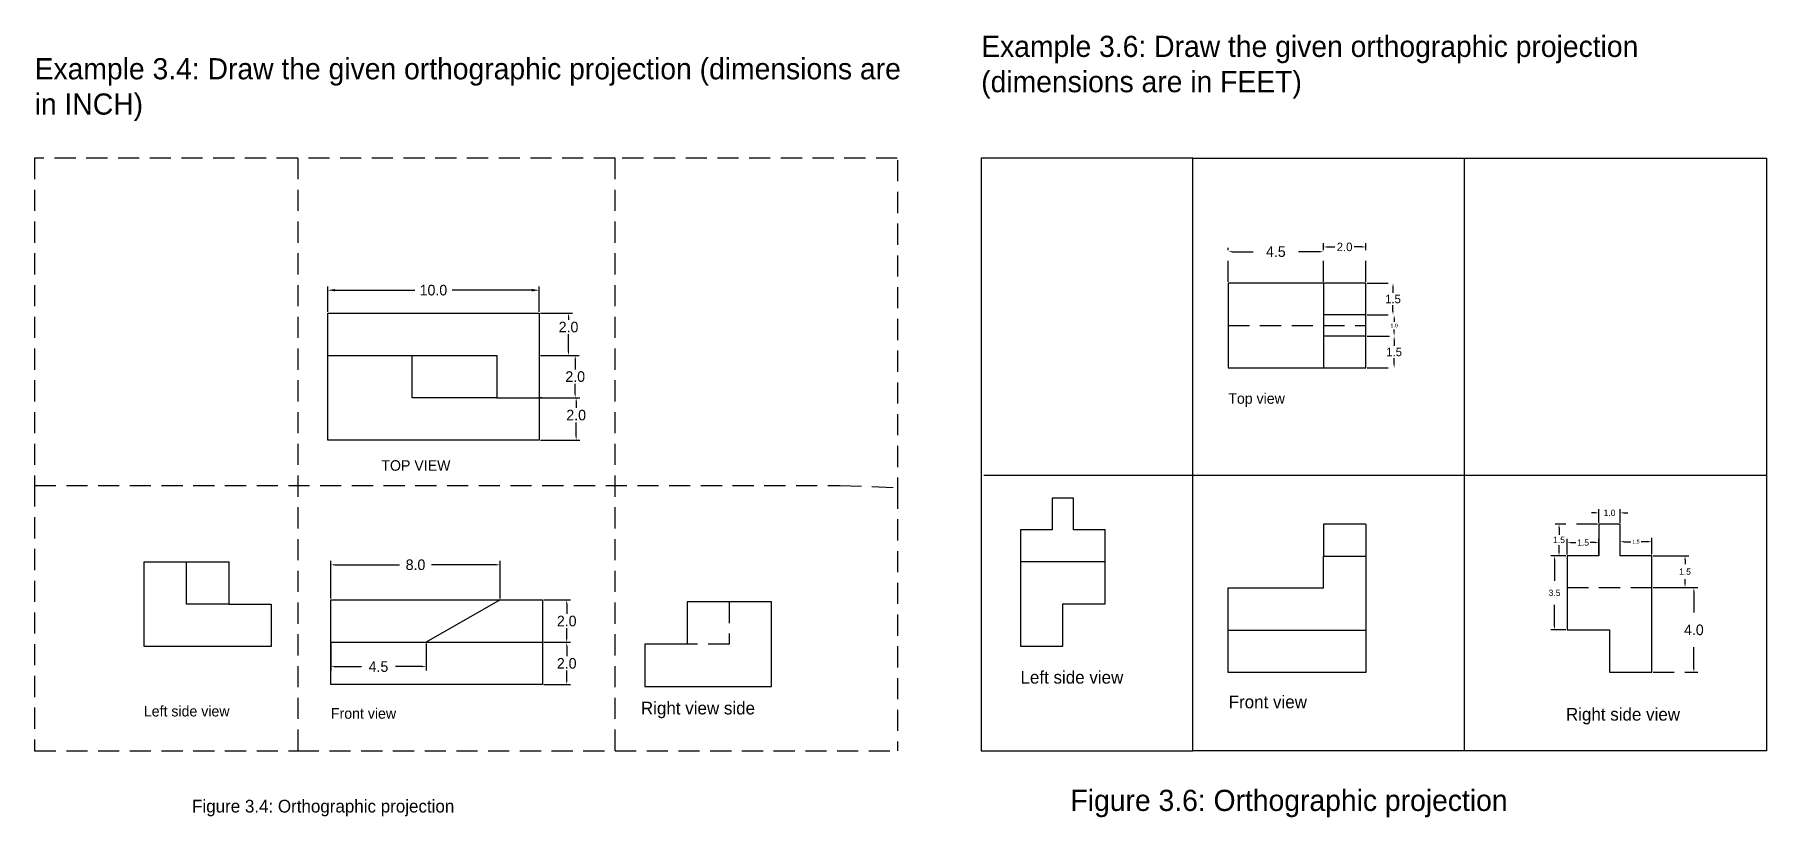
# Model space of a CAD drawing. Header units: feet. Extents: x -41 to 151, y -82 to 69.
# Drawn here: x -11.9 to 70, y -14.1 to 22.8 of the extents above; entities that cross this region are included whole.
import ezdxf

# ---------------------------------------------------------------- set-up
doc = ezdxf.new("R2010")
doc.units = ezdxf.units.FT
doc.header["$MEASUREMENT"] = 0
doc.linetypes.add('DASHEDX2', pattern=[1.5, 1, -0.5])
doc.dimstyles.get("Standard").update_dxf_attribs({"dimtxt": 0.18, "dimasz": 0.18, "dimexe": 0.18, "dimexo": 0.0625, "dimgap": 0.09, "dimtad": 0, "dimtih": 1, "dimtoh": 1, "dimdec": 4, "dimzin": 0, "dimdsep": 46, "dimtxsty": 'Standard', "dimcen": 0.09, "dimadec": 0, "dimazin": 0, "dimtfac": 1, "dimtdec": 4, "dimtofl": 0, "dimtmove": 0, "dimatfit": 3, "dimfxl": 1, "dimtolj": 1, "dimtzin": 0, "dimarcsym": 0})

msp = doc.modelspace()

# ---------------------------------------------------------------- texts
at = {"attachment_point": 1}
for s, insert, char_height, width in [('{\\C3;Example 3.6: Draw the given orthographic projection (dimensions are in FEET) }', (32.84727, 22.79509), 1, 37.7865093), ('{\\C10;TOP VIEW}', (4.48379, 2.74435), 0.5, 5.6450051), ('Left side view', (34.70457, -7.21307), 0.6, 6.616097), ('{\\C1;Left side view}', (-6.74456, -8.86424), 0.5, 10.049919), ('{\\C1;Front view}', (2.09942, -8.97165), 0.5, 7.8417407), ('{\\C1;Right view side}', (16.75759, -8.66924), 0.6, 9.9830488), ('Front view', (44.54885, -8.37675), 0.6, 6.5622112), ('{\\C2;Figure 3.6: Orthographic projection }', (37.06942, -12.82895), 1, 29.858574), ('{\\C2;Figure 3.4: Orthographic projection }', (-4.46436, -13.30234), 0.6, 28.5315263)]:
    msp.add_mtext(s, dxfattribs=dict(at, insert=insert, char_height=char_height, width=width))
at = {"linetype": 'DASHEDX2', "attachment_point": 1}
for s, insert, char_height, width in [('{\\C3;Example 3.4: Draw the given orthographic projection (dimensions are in INCH) }', (-11.90876, 21.73801), 1, 41.2055132), ('{\\C1;Top view}', (44.52857, 5.9092), 0.5, 6.6359535), ('Right side view', (60.49346, -8.9607), 0.6, 6.846916)]:
    msp.add_mtext(s, dxfattribs=dict(at, insert=insert, char_height=char_height, width=width))

# ---------------------------------------------------------------- blocks, each defined once
blk = doc.blocks.new('*D1')
at = {"color": 0, "lineweight": -2}
for p, q in [((1.947, 9.755), (1.947, 10.955)), ((2.297, 10.775), (6.064, 10.775)), ((11.597, 10.775), (7.831, 10.775)), ((11.947, 9.755), (11.947, 10.955))]:
    blk.add_line(p, q, dxfattribs=at)
at = {"color": 0}
for points in [[(2.297, 10.833), (2.297, 10.717), (1.947, 10.775)], [(11.597, 10.833), (11.597, 10.717), (11.947, 10.775)]]:
    blk.add_solid(points, dxfattribs=at)
at = {"layer": 'Defpoints', "color": 0}
for p in [(11.947, 10.775), (1.947, 9.692), (11.947, 9.692)]:
    blk.add_point(p, dxfattribs=at)
at = {"color": 0, "insert": (6.947, 10.775), "char_height": 0.5, "attachment_point": 5}
blk.add_mtext('\\A1;10.0', dxfattribs=at)
blk = doc.blocks.new('*D2')
at = {"color": 0, "lineweight": -2}
for p, q in [((12.01, 9.692), (13.515, 9.692)), ((13.335, 9.512), (13.335, 9.372)), ((13.335, 7.872), (13.335, 8.692)), ((12.01, 7.692), (13.515, 7.692))]:
    blk.add_line(p, q, dxfattribs=at)
at = {"color": 0}
for points in [[(13.305, 9.512), (13.365, 9.512), (13.335, 9.692)], [(13.305, 7.872), (13.365, 7.872), (13.335, 7.692)]]:
    blk.add_solid(points, dxfattribs=at)
at = {"layer": 'Defpoints', "color": 0}
for p in [(11.947, 9.692), (11.947, 7.692), (13.335, 7.692)]:
    blk.add_point(p, dxfattribs=at)
at = {"color": 0, "insert": (13.335, 9.032), "char_height": 0.5, "attachment_point": 5}
blk.add_mtext('\\A1;2.0', dxfattribs=at)
blk = doc.blocks.new('*D3')
at = {"color": 0, "lineweight": -2}
for p, q in [((12.072, 7.692), (13.831, 7.692)), ((13.651, 7.512), (13.651, 7.032)), ((13.651, 5.872), (13.651, 6.352)), ((12.072, 5.692), (13.831, 5.692))]:
    blk.add_line(p, q, dxfattribs=at)
at = {"color": 0}
for points in [[(13.621, 7.512), (13.681, 7.512), (13.651, 7.692)], [(13.621, 5.872), (13.681, 5.872), (13.651, 5.692)]]:
    blk.add_solid(points, dxfattribs=at)
at = {"layer": 'Defpoints', "color": 0}
for p in [(12.01, 7.692), (12.01, 5.692), (13.651, 5.692)]:
    blk.add_point(p, dxfattribs=at)
at = {"color": 0, "insert": (13.651, 6.692), "char_height": 0.5, "attachment_point": 5}
blk.add_mtext('\\A1;2.0', dxfattribs=at)
blk = doc.blocks.new('*D4')
at = {"color": 0, "lineweight": -2}
for p, q in [((12.01, 5.692), (13.876, 5.692)), ((13.696, 5.512), (13.696, 5.212)), ((13.696, 3.872), (13.696, 4.532)), ((12.01, 3.692), (13.876, 3.692))]:
    blk.add_line(p, q, dxfattribs=at)
at = {"color": 0}
for points in [[(13.666, 5.512), (13.726, 5.512), (13.696, 5.692)], [(13.666, 3.872), (13.726, 3.872), (13.696, 3.692)]]:
    blk.add_solid(points, dxfattribs=at)
at = {"layer": 'Defpoints', "color": 0}
for p in [(11.947, 5.692), (13.696, 5.692), (11.947, 3.692)]:
    blk.add_point(p, dxfattribs=at)
at = {"color": 0, "insert": (13.696, 4.872), "char_height": 0.5, "attachment_point": 5}
blk.add_mtext('\\A1;2.0', dxfattribs=at)
blk = doc.blocks.new('*D5')
at = {"color": 0, "lineweight": -2}
for p, q in [((2.099, -3.796), (2.099, -2.019)), ((2.279, -2.199), (5.341, -2.199)), ((9.919, -2.199), (6.858, -2.199)), ((10.099, -3.796), (10.099, -2.019))]:
    blk.add_line(p, q, dxfattribs=at)
at = {"color": 0}
for points in [[(2.279, -2.169), (2.279, -2.229), (2.099, -2.199)], [(9.919, -2.169), (9.919, -2.229), (10.099, -2.199)]]:
    blk.add_solid(points, dxfattribs=at)
at = {"layer": 'Defpoints', "color": 0}
for p in [(10.099, -2.199), (2.099, -3.859), (10.099, -3.859)]:
    blk.add_point(p, dxfattribs=at)
at = {"color": 0, "insert": (6.099, -2.199), "char_height": 0.5, "attachment_point": 5}
blk.add_mtext('\\A1;8.0', dxfattribs=at)
blk = doc.blocks.new('*D6')
at = {"color": 0, "lineweight": -2}
for p, q in [((2.099, -5.921), (2.099, -7.191)), ((6.599, -5.921), (6.599, -7.191)), ((2.279, -7.011), (3.549, -7.011)), ((6.419, -7.011), (5.149, -7.011))]:
    blk.add_line(p, q, dxfattribs=at)
at = {"color": 0}
for points in [[(2.279, -6.981), (2.279, -7.041), (2.099, -7.011)], [(6.419, -6.981), (6.419, -7.041), (6.599, -7.011)]]:
    blk.add_solid(points, dxfattribs=at)
at = {"layer": 'Defpoints', "color": 0}
for p in [(2.099, -5.859), (6.599, -5.859), (6.599, -7.011)]:
    blk.add_point(p, dxfattribs=at)
at = {"color": 0, "insert": (4.349, -7.011), "char_height": 0.5, "attachment_point": 5}
blk.add_mtext('\\A1;4.5', dxfattribs=at)
blk = doc.blocks.new('*D7')
at = {"color": 0, "lineweight": -2}
for p, q in [((12.162, -3.859), (13.429, -3.859)), ((13.249, -4.039), (13.249, -4.519)), ((13.249, -5.679), (13.249, -5.199)), ((12.162, -5.859), (13.429, -5.859))]:
    blk.add_line(p, q, dxfattribs=at)
at = {"color": 0}
for points in [[(13.219, -4.039), (13.279, -4.039), (13.249, -3.859)], [(13.219, -5.679), (13.279, -5.679), (13.249, -5.859)]]:
    blk.add_solid(points, dxfattribs=at)
at = {"layer": 'Defpoints', "color": 0}
for p in [(12.099, -3.859), (12.099, -5.859), (13.249, -5.859)]:
    blk.add_point(p, dxfattribs=at)
at = {"color": 0, "insert": (13.249, -4.859), "char_height": 0.5, "attachment_point": 5}
blk.add_mtext('\\A1;2.0', dxfattribs=at)
blk = doc.blocks.new('*D8')
at = {"color": 0, "lineweight": -2}
for p, q in [((12.224, -5.859), (13.429, -5.859)), ((13.249, -6.039), (13.249, -6.519)), ((13.249, -7.679), (13.249, -7.199)), ((12.162, -7.859), (13.429, -7.859))]:
    blk.add_line(p, q, dxfattribs=at)
at = {"color": 0}
for points in [[(13.219, -6.039), (13.279, -6.039), (13.249, -5.859)], [(13.219, -7.679), (13.279, -7.679), (13.249, -7.859)]]:
    blk.add_solid(points, dxfattribs=at)
at = {"layer": 'Defpoints', "color": 0}
for p in [(12.162, -5.859), (12.099, -7.859), (13.249, -7.859)]:
    blk.add_point(p, dxfattribs=at)
at = {"color": 0, "insert": (13.249, -6.859), "char_height": 0.5, "attachment_point": 5}
blk.add_mtext('\\A1;2.0', dxfattribs=at)
blk = doc.blocks.new('*D9')
at = {"color": 0, "linetype": 'DASHEDX2', "lineweight": -2}
for p, q in [((44.529, 11.168), (44.529, 12.775)), ((44.709, 12.595), (45.979, 12.595)), ((48.849, 12.595), (47.579, 12.595)), ((49.029, 11.168), (49.029, 12.775))]:
    blk.add_line(p, q, dxfattribs=at)
at = {"color": 0, "linetype": 'DASHEDX2'}
for points in [[(44.709, 12.625), (44.709, 12.565), (44.529, 12.595)], [(48.849, 12.625), (48.849, 12.565), (49.029, 12.595)]]:
    blk.add_solid(points, dxfattribs=at)
at = {"layer": 'Defpoints', "color": 0, "linetype": 'DASHEDX2'}
for p in [(49.029, 12.595), (44.529, 11.105), (49.029, 11.105)]:
    blk.add_point(p, dxfattribs=at)
at = {"color": 0, "linetype": 'DASHEDX2', "insert": (46.779, 12.595), "char_height": 0.5, "attachment_point": 5}
blk.add_mtext('\\A1;4.5', dxfattribs=at)
blk = doc.blocks.new('*D10')
at = {"color": 0, "linetype": 'DASHEDX2', "lineweight": -2}
for p, q in [((49.029, 11.168), (49.029, 12.997)), ((49.209, 12.817), (49.572, 12.817)), ((50.849, 12.817), (50.485, 12.817)), ((51.029, 11.168), (51.029, 12.997))]:
    blk.add_line(p, q, dxfattribs=at)
at = {"color": 0, "linetype": 'DASHEDX2'}
for points in [[(49.209, 12.847), (49.209, 12.787), (49.029, 12.817)], [(50.849, 12.847), (50.849, 12.787), (51.029, 12.817)]]:
    blk.add_solid(points, dxfattribs=at)
at = {"layer": 'Defpoints', "color": 0, "linetype": 'DASHEDX2'}
for p in [(51.029, 12.817), (49.029, 11.105), (51.029, 11.105)]:
    blk.add_point(p, dxfattribs=at)
at = {"color": 0, "linetype": 'DASHEDX2', "insert": (50.029, 12.817), "char_height": 0.4, "attachment_point": 5}
blk.add_mtext('\\A1;2.0', dxfattribs=at)
blk = doc.blocks.new('*D11')
at = {"color": 0, "linetype": 'DASHEDX2', "lineweight": -2}
for p, q in [((51.091, 11.105), (52.496, 11.105)), ((52.316, 10.925), (52.316, 10.645)), ((52.316, 9.785), (52.316, 10.065)), ((51.091, 9.605), (52.496, 9.605))]:
    blk.add_line(p, q, dxfattribs=at)
at = {"color": 0, "linetype": 'DASHEDX2'}
for points in [[(52.286, 10.925), (52.346, 10.925), (52.316, 11.105)], [(52.286, 9.785), (52.346, 9.785), (52.316, 9.605)]]:
    blk.add_solid(points, dxfattribs=at)
at = {"layer": 'Defpoints', "color": 0, "linetype": 'DASHEDX2'}
for p in [(51.029, 11.105), (51.029, 9.605), (52.316, 9.605)]:
    blk.add_point(p, dxfattribs=at)
at = {"color": 0, "linetype": 'DASHEDX2', "insert": (52.316, 10.355), "char_height": 0.4, "attachment_point": 5}
blk.add_mtext('\\A1;1.5', dxfattribs=at)
blk = doc.blocks.new('*D12')
at = {"color": 0, "linetype": 'DASHEDX2', "lineweight": -2}
for p, q in [((51.091, 9.605), (52.55, 9.605)), ((52.37, 9.425), (52.37, 9.285)), ((51.091, 8.605), (52.55, 8.605)), ((52.37, 8.785), (52.37, 8.925))]:
    blk.add_line(p, q, dxfattribs=at)
at = {"color": 0, "linetype": 'DASHEDX2'}
for points in [[(52.34, 9.425), (52.4, 9.425), (52.37, 9.605)], [(52.34, 8.785), (52.4, 8.785), (52.37, 8.605)]]:
    blk.add_solid(points, dxfattribs=at)
at = {"layer": 'Defpoints', "color": 0, "linetype": 'DASHEDX2'}
for p in [(51.029, 9.605), (51.029, 8.605), (52.37, 8.605)]:
    blk.add_point(p, dxfattribs=at)
at = {"color": 0, "linetype": 'DASHEDX2', "insert": (52.37, 9.105), "char_height": 0.18, "attachment_point": 5}
blk.add_mtext('\\A1;1.0', dxfattribs=at)
blk = doc.blocks.new('*D13')
at = {"color": 0, "linetype": 'DASHEDX2', "lineweight": -2}
for p, q in [((51.154, 8.605), (52.55, 8.605)), ((52.37, 8.425), (52.37, 8.145)), ((52.37, 7.285), (52.37, 7.565)), ((51.091, 7.105), (52.55, 7.105))]:
    blk.add_line(p, q, dxfattribs=at)
at = {"color": 0, "linetype": 'DASHEDX2'}
for points in [[(52.34, 8.425), (52.4, 8.425), (52.37, 8.605)], [(52.34, 7.285), (52.4, 7.285), (52.37, 7.105)]]:
    blk.add_solid(points, dxfattribs=at)
at = {"layer": 'Defpoints', "color": 0, "linetype": 'DASHEDX2'}
for p in [(51.091, 8.605), (52.37, 8.605), (51.029, 7.105)]:
    blk.add_point(p, dxfattribs=at)
at = {"color": 0, "linetype": 'DASHEDX2', "insert": (52.37, 7.855), "char_height": 0.4, "attachment_point": 5}
blk.add_mtext('\\A1;1.5', dxfattribs=at)
blk = doc.blocks.new('*D14')
at = {"color": 0, "linetype": 'DASHEDX2', "lineweight": -2}
for p, q in [((64.618, -3.275), (66.724, -3.275)), ((66.544, -3.455), (66.544, -4.725)), ((66.544, -7.095), (66.544, -5.825)), ((64.618, -7.275), (66.724, -7.275))]:
    blk.add_line(p, q, dxfattribs=at)
at = {"color": 0, "linetype": 'DASHEDX2'}
for points in [[(66.514, -3.455), (66.574, -3.455), (66.544, -3.275)], [(66.514, -7.095), (66.574, -7.095), (66.544, -7.275)]]:
    blk.add_solid(points, dxfattribs=at)
at = {"layer": 'Defpoints', "color": 0, "linetype": 'DASHEDX2'}
for p in [(64.556, -3.275), (64.556, -7.275), (66.544, -7.275)]:
    blk.add_point(p, dxfattribs=at)
at = {"color": 0, "linetype": 'DASHEDX2', "insert": (66.544, -5.275), "char_height": 0.5, "attachment_point": 5}
blk.add_mtext('\\A1;4.0', dxfattribs=at)
blk = doc.blocks.new('*D15')
at = {"color": 0, "lineweight": -2}
for p, q in [((64.618, -1.775), (66.305, -1.775)), ((66.125, -1.955), (66.125, -2.175)), ((64.618, -3.275), (66.305, -3.275)), ((66.125, -3.095), (66.125, -2.875))]:
    blk.add_line(p, q, dxfattribs=at)
at = {"color": 0}
for points in [[(66.095, -1.955), (66.155, -1.955), (66.125, -1.775)], [(66.095, -3.095), (66.155, -3.095), (66.125, -3.275)]]:
    blk.add_solid(points, dxfattribs=at)
at = {"layer": 'Defpoints', "color": 0}
for p in [(64.556, -1.775), (64.556, -3.275), (66.125, -3.275)]:
    blk.add_point(p, dxfattribs=at)
at = {"color": 0, "insert": (66.125, -2.525), "char_height": 0.3, "attachment_point": 5}
blk.add_mtext('\\A1;1.5', dxfattribs=at)
blk = doc.blocks.new('*D16')
at = {"color": 0, "lineweight": -2}
for p, q in [((63.056, -1.712), (63.056, -0.928)), ((63.236, -1.108), (63.566, -1.108)), ((64.376, -1.108), (64.046, -1.108)), ((64.556, -1.712), (64.556, -0.928))]:
    blk.add_line(p, q, dxfattribs=at)
at = {"color": 0}
for points in [[(63.236, -1.078), (63.236, -1.138), (63.056, -1.108)], [(64.376, -1.078), (64.376, -1.138), (64.556, -1.108)]]:
    blk.add_solid(points, dxfattribs=at)
at = {"layer": 'Defpoints', "color": 0}
for p in [(63.056, -1.108), (63.056, -1.775), (64.556, -1.775)]:
    blk.add_point(p, dxfattribs=at)
at = {"color": 0, "insert": (63.806, -1.108), "char_height": 0.18, "attachment_point": 5}
blk.add_mtext('\\A1;1.5', dxfattribs=at)
blk = doc.blocks.new('*D17')
at = {"color": 0, "linetype": 'DASHEDX2', "lineweight": -2}
for p, q in [((61.876, 0.255), (61.696, 0.255)), ((62.056, -0.212), (62.056, 0.435)), ((63.056, -0.212), (63.056, 0.435)), ((63.236, 0.255), (63.416, 0.255))]:
    blk.add_line(p, q, dxfattribs=at)
at = {"color": 0, "linetype": 'DASHEDX2'}
for points in [[(61.876, 0.285), (61.876, 0.225), (62.056, 0.255)], [(63.236, 0.285), (63.236, 0.225), (63.056, 0.255)]]:
    blk.add_solid(points, dxfattribs=at)
at = {"layer": 'Defpoints', "color": 0, "linetype": 'DASHEDX2'}
for p in [(63.056, 0.255), (62.056, -0.275), (63.056, -0.275)]:
    blk.add_point(p, dxfattribs=at)
at = {"color": 0, "linetype": 'DASHEDX2', "insert": (62.556, 0.255), "char_height": 0.3, "attachment_point": 5}
blk.add_mtext('\\A1;1.0', dxfattribs=at)
blk = doc.blocks.new('*D18')
at = {"color": 0, "linetype": 'DASHEDX2', "lineweight": -2}
for p, q in [((60.556, -1.712), (60.556, -0.97)), ((60.736, -1.15), (60.966, -1.15)), ((61.876, -1.15), (61.646, -1.15)), ((62.056, -1.712), (62.056, -0.97))]:
    blk.add_line(p, q, dxfattribs=at)
at = {"color": 0, "linetype": 'DASHEDX2'}
for points in [[(60.736, -1.12), (60.736, -1.18), (60.556, -1.15)], [(61.876, -1.12), (61.876, -1.18), (62.056, -1.15)]]:
    blk.add_solid(points, dxfattribs=at)
at = {"layer": 'Defpoints', "color": 0, "linetype": 'DASHEDX2'}
for p in [(60.556, -1.15), (60.556, -1.775), (62.056, -1.775)]:
    blk.add_point(p, dxfattribs=at)
at = {"color": 0, "linetype": 'DASHEDX2', "insert": (61.306, -1.15), "char_height": 0.3, "attachment_point": 5}
blk.add_mtext('\\A1;1.5', dxfattribs=at)
blk = doc.blocks.new('*D19')
at = {"color": 0, "linetype": 'DASHEDX2', "lineweight": -2}
for p, q in [((61.993, -0.275), (59.987, -0.275)), ((60.167, -0.455), (60.167, -0.785)), ((60.167, -1.595), (60.167, -1.265)), ((61.993, -1.775), (59.987, -1.775))]:
    blk.add_line(p, q, dxfattribs=at)
at = {"color": 0, "linetype": 'DASHEDX2'}
for points in [[(60.137, -0.455), (60.197, -0.455), (60.167, -0.275)], [(60.137, -1.595), (60.197, -1.595), (60.167, -1.775)]]:
    blk.add_solid(points, dxfattribs=at)
at = {"layer": 'Defpoints', "color": 0, "linetype": 'DASHEDX2'}
for p in [(62.056, -0.275), (60.167, -1.775), (62.056, -1.775)]:
    blk.add_point(p, dxfattribs=at)
at = {"color": 0, "linetype": 'DASHEDX2', "insert": (60.167, -1.025), "char_height": 0.3, "attachment_point": 5}
blk.add_mtext('\\A1;1.5', dxfattribs=at)
blk = doc.blocks.new('*D20')
at = {"color": 0, "linetype": 'DASHEDX2', "lineweight": -2}
for p, q in [((60.493, -1.775), (59.777, -1.775)), ((59.957, -1.955), (59.957, -3.285)), ((59.957, -5.095), (59.957, -3.765)), ((60.493, -5.275), (59.777, -5.275))]:
    blk.add_line(p, q, dxfattribs=at)
at = {"color": 0, "linetype": 'DASHEDX2'}
for points in [[(59.927, -1.955), (59.987, -1.955), (59.957, -1.775)], [(59.927, -5.095), (59.987, -5.095), (59.957, -5.275)]]:
    blk.add_solid(points, dxfattribs=at)
at = {"layer": 'Defpoints', "color": 0, "linetype": 'DASHEDX2'}
for p in [(60.556, -1.775), (59.957, -5.275), (60.556, -5.275)]:
    blk.add_point(p, dxfattribs=at)
at = {"color": 0, "linetype": 'DASHEDX2', "insert": (59.957, -3.525), "char_height": 0.3, "attachment_point": 5}
blk.add_mtext('\\A1;3.5', dxfattribs=at)

# ---------------------------------------------------------------- dimensions: what is measured, and where the dimension line sits
at = {"linetype": 'DASHEDX2'}
for base, p1, p2, override, picture, middle in [((49.02857, 12.59507), (44.52857, 11.10535), (49.02857, 11.10535), {"dimtxt": 0.5, "dimgap": 0.3, "dimdec": 1}, '*D9', (46.77857, 12.59507)), ((51.02857, 12.81667), (49.02857, 11.10535), (51.02857, 11.10535), {"dimtxt": 0.4, "dimdec": 1}, '*D10', (50.02857, 12.81667)), ((63.05596, 0.25514), (62.05596, -0.27451), (63.05596, -0.27451), {"dimtxt": 0.3, "dimdec": 1}, '*D17', (62.55596, 0.25514)), ((60.55596, -1.1497), (62.05596, -1.77451), (60.55596, -1.77451), {"dimtxt": 0.3, "dimdec": 1}, '*D18', (61.30596, -1.1497))]:
    dim = msp.add_linear_dim(base=base, p1=p1, p2=p2, dimstyle='Standard', override=override, dxfattribs=at)
    dim.commit()
    dim.dimension.update_dxf_attribs({"geometry": picture, "text_midpoint": middle})
at = {"color": 50}
dim = msp.add_linear_dim(base=(11.94748, 10.77491), p1=(1.94748, 9.69201), p2=(11.94748, 9.69201), dimstyle='Standard', override={"dimtxt": 0.5, "dimasz": 0.35, "dimgap": 0.3, "dimdec": 1}, dxfattribs=at)
dim.commit()
dim.dimension.update_dxf_attribs({"geometry": '*D1', "text_midpoint": (6.94748, 10.77491), "dimtype": 160})
at = {"linetype": 'DASHEDX2'}
for base, p1, p2, override, picture, middle in [((52.31571, 9.60535), (51.02857, 11.10535), (51.02857, 9.60535), {"dimtxt": 0.4, "dimdec": 1}, '*D11', (52.31571, 10.35535)), ((52.37046, 8.60535), (51.02857, 9.60535), (51.02857, 8.60535), {"dimdec": 1}, '*D12', (52.37046, 9.10535)), ((52.37046, 8.60535), (51.02857, 7.10535), (51.09107, 8.60535), {"dimtxt": 0.4, "dimdec": 1}, '*D13', (52.37046, 7.85535)), ((60.16673, -1.77451), (62.05596, -0.27451), (62.05596, -1.77451), {"dimtxt": 0.3, "dimdec": 1}, '*D19', (60.16673, -1.02451)), ((59.95726, -5.27451), (60.55596, -1.77451), (60.55596, -5.27451), {"dimtxt": 0.3, "dimdec": 1}, '*D20', (59.95726, -3.52451)), ((66.5442, -7.27451), (64.55596, -3.27451), (64.55596, -7.27451), {"dimtxt": 0.5, "dimgap": 0.3, "dimdec": 1}, '*D14', (66.5442, -5.27451))]:
    dim = msp.add_linear_dim(base=base, p1=p1, p2=p2, angle=90, dimstyle='Standard', override=override, dxfattribs=at)
    dim.commit()
    dim.dimension.update_dxf_attribs({"geometry": picture, "text_midpoint": middle})
for base, p1, p2, picture, middle in [((13.33516, 7.69201), (11.94748, 9.69201), (11.94748, 7.69201), '*D2', (13.33516, 9.03201)), ((13.69644, 5.69201), (11.94748, 3.69201), (11.94748, 5.69201), '*D4', (13.69644, 4.87201))]:
    dim = msp.add_linear_dim(base=base, p1=p1, p2=p2, angle=90, dimstyle='Standard', override={"dimtxt": 0.5, "dimdec": 1})
    dim.commit()
    dim.dimension.update_dxf_attribs({"geometry": picture, "text_midpoint": middle, "dimtype": 160})
for base, p1, p2, override, picture, middle in [((13.65128, 5.69201), (12.00998, 7.69201), (12.00998, 5.69201), {"dimtxt": 0.5, "dimdec": 1}, '*D3', (13.65128, 6.69201)), ((66.12454, -3.27451), (64.55596, -1.77451), (64.55596, -3.27451), {"dimtxt": 0.3, "dimgap": 0.2, "dimdec": 1}, '*D15', (66.12454, -2.52451)), ((13.24875, -5.85868), (12.09942, -3.85868), (12.09942, -5.85868), {"dimtxt": 0.5, "dimdec": 1}, '*D7', (13.24875, -4.85868)), ((13.24875, -7.85868), (12.16192, -5.85868), (12.09942, -7.85868), {"dimtxt": 0.5, "dimdec": 1}, '*D8', (13.24875, -6.85868))]:
    dim = msp.add_linear_dim(base=base, p1=p1, p2=p2, angle=90, dimstyle='Standard', override=override)
    dim.commit()
    dim.dimension.update_dxf_attribs({"geometry": picture, "text_midpoint": middle})
for base, p1, p2, override, picture, middle in [((63.05596, -1.10777), (64.55596, -1.77451), (63.05596, -1.77451), {"dimdec": 1}, '*D16', (63.80596, -1.10777)), ((10.09942, -2.19934), (2.09942, -3.85868), (10.09942, -3.85868), {"dimtxt": 0.5, "dimgap": 0.3, "dimdec": 1}, '*D5', (6.09942, -2.19934))]:
    dim = msp.add_linear_dim(base=base, p1=p1, p2=p2, dimstyle='Standard', override=override)
    dim.commit()
    dim.dimension.update_dxf_attribs({"geometry": picture, "text_midpoint": middle})
at = {"color": 1}
dim = msp.add_linear_dim(base=(6.59942, -7.0105), p1=(2.09942, -5.85868), p2=(6.59942, -5.85868), dimstyle='Standard', override={"dimtxt": 0.5, "dimgap": 0.3, "dimdec": 1}, dxfattribs=at)
dim.commit()
dim.dimension.update_dxf_attribs({"geometry": '*D6', "text_midpoint": (4.34942, -7.0105)})

# ---------------------------------------------------------------- linework, layer by layer
at = {"linetype": 'DASHEDX2'}
for p, q in [((0.53357, 17.019), (-11.90876, 17.019)), ((-11.90876, 17.019), (-11.90876, 1.55124)), ((0.53357, 17.019), (0.53357, -10.981)), ((15.53357, 17.019), (0.53357, 17.019)), ((15.53357, -10.981), (15.53357, 17.019)), ((28.87443, 17.019), (15.53357, 17.019)), ((28.87443, 17.019), (28.87443, 17.019)), ((28.87443, 17.019), (28.87443, 17.019)), ((28.89511, 16.91864), (28.89511, 1.45087)), ((44.52857, 9.10535), (51.02857, 9.10535)), ((-11.90876, 1.55124), (-11.90876, -10.981)), ((-11.90876, 1.55124), (26.18396, 1.55124)), ((26.18396, 1.55124), (28.89511, 1.45087)), ((28.89511, 1.45087), (28.89511, -10.981)), ((60.55596, -3.27451), (64.55596, -3.27451)), ((20.93759, -3.95147), (20.93759, -5.95147)), ((20.93759, -5.95147), (18.93759, -5.95147)), ((-11.90876, -10.981), (0.53357, -10.981)), ((-11.90876, -10.981), (-11.90876, -10.981)), ((-11.90876, -10.981), (-11.90876, -10.981)), ((-11.90876, -10.981), (-11.90876, -10.981)), ((0.53357, -10.981), (15.53357, -10.981)), ((0.53357, -10.981), (28.87443, -10.981))]:
    msp.add_line(p, q, dxfattribs=at)
for p, q in [((32.84727, 17.019), (32.84727, -10.981)), ((42.84727, 17.019), (32.84727, 17.019)), ((32.84727, 17.019), (32.84727, 17.019)), ((32.84727, 17.019), (32.84727, 17.019)), ((42.84727, -10.981), (42.84727, 17.019)), ((42.84727, 17.019), (55.67936, 17.019)), ((55.67936, 17.019), (55.67936, 2.019)), ((55.67936, 17.019), (69.97056, 17.019)), ((69.97056, 17.019), (69.97056, 2.019)), ((49.02857, 11.10535), (44.52857, 11.10535)), ((44.52857, 11.10535), (44.52857, 9.10535)), ((51.02857, 11.10535), (49.02857, 11.10535)), ((49.02857, 11.10535), (49.02857, 7.10535)), ((51.02857, 9.60535), (51.02857, 11.10535)), ((1.94748, 9.69201), (11.94748, 9.69201)), ((1.94748, 7.69201), (1.94748, 9.69201)), ((11.94748, 9.69201), (11.94748, 7.69201)), ((44.52857, 9.10535), (44.52857, 7.10535)), ((51.02857, 9.60535), (49.02857, 9.60535)), ((51.02857, 8.60535), (51.02857, 9.60535)), ((51.02857, 8.60535), (49.02857, 8.60535)), ((51.02857, 7.10535), (51.02857, 8.60535)), ((1.94748, 3.69201), (1.94748, 7.69201)), ((1.94748, 7.69201), (9.94748, 7.69201)), ((5.94748, 5.69201), (5.94748, 7.69201)), ((9.94748, 7.69201), (9.94748, 5.69201)), ((11.94748, 7.69201), (11.94748, 5.69201)), ((44.52857, 7.10535), (49.02857, 7.10535)), ((49.02857, 7.10535), (51.02857, 7.10535)), ((9.94748, 5.69201), (5.94748, 5.69201)), ((9.94748, 5.69201), (12.07248, 5.69201)), ((11.94748, 5.69201), (11.94748, 3.69201)), ((12.07248, 5.69201), (12.00998, 5.69201)), ((11.94748, 3.69201), (1.94748, 3.69201)), ((69.97056, 2.019), (32.97056, 2.019)), ((55.67936, 2.019), (55.67936, -10.981)), ((69.97056, 2.019), (69.97056, -10.981)), ((37.20457, 0.95061), (36.20457, 0.95061)), ((36.20457, 0.95061), (36.20457, -0.54939)), ((37.20457, -0.54939), (37.20457, 0.95061)), ((36.20457, -0.54939), (34.70457, -0.54939)), ((34.70457, -0.54939), (34.70457, -2.04939)), ((38.70457, -0.54939), (37.20457, -0.54939)), ((38.70457, -2.04939), (38.70457, -0.54939)), ((51.02857, -0.28387), (49.02857, -0.28387)), ((49.02857, -0.28387), (49.02857, -1.78387)), ((51.02857, -0.28387), (51.02857, -1.78387)), ((63.05596, -0.27451), (62.05596, -0.27451)), ((62.05596, -0.27451), (62.05596, -1.77451)), ((63.05596, -1.77451), (63.05596, -0.27451)), ((-6.72753, -4.05663), (-6.72753, -2.05663)), ((-6.72753, -2.05663), (-4.72753, -2.05663)), ((-4.72753, -2.05663), (-2.72753, -2.05663)), ((-4.72753, -4.05663), (-4.72753, -2.05663)), ((-2.72753, -2.05663), (-2.72753, -4.05663)), ((34.70457, -2.04939), (34.70457, -4.04939)), ((34.70457, -2.04939), (38.70457, -2.04939)), ((38.70457, -4.04939), (38.70457, -2.04939)), ((49.02857, -3.28387), (49.02857, -1.78387)), ((49.02857, -1.78387), (51.02857, -1.78387)), ((51.02857, -1.78387), (51.02857, -5.28387)), ((62.05596, -1.77451), (60.55596, -1.77451)), ((60.55596, -1.77451), (60.55596, -3.27451)), ((64.55596, -1.77451), (63.05596, -1.77451)), ((64.55596, -3.27451), (64.55596, -1.77451)), ((60.55596, -3.27451), (60.55596, -5.27451)), ((64.55596, -7.27451), (64.55596, -3.27451)), ((-6.72753, -6.05663), (-6.72753, -4.05663)), ((-2.72753, -4.05663), (-4.72753, -4.05663)), ((-2.72753, -4.05663), (-0.72753, -4.05663)), ((-0.72753, -4.05663), (-0.72753, -6.05663)), ((2.09942, -3.85868), (10.09942, -3.85868)), ((2.09942, -5.85868), (2.09942, -3.85868)), ((10.09942, -3.85868), (6.59942, -5.85868)), ((10.09942, -3.85868), (12.09942, -3.85868)), ((12.09942, -3.85868), (12.09942, -5.85868)), ((20.93759, -3.95147), (18.93759, -3.95147)), ((18.93759, -3.95147), (18.93759, -5.95147)), ((22.93759, -3.95147), (20.93759, -3.95147)), ((22.93759, -5.95147), (22.93759, -3.95147)), ((34.70457, -4.04939), (34.70457, -6.04939)), ((36.70457, -6.04939), (36.70457, -4.04939)), ((36.70457, -4.04939), (38.70457, -4.04939)), ((44.52857, -5.28387), (44.52857, -3.28387)), ((44.52857, -3.28387), (49.02857, -3.28387)), ((44.52857, -7.28387), (44.52857, -5.28387)), ((44.52857, -5.28387), (51.02857, -5.28387)), ((51.02857, -5.28387), (51.02857, -7.28387)), ((60.55596, -5.27451), (62.55596, -5.27451)), ((62.55596, -5.27451), (62.55596, -7.27451)), ((-0.72753, -6.05663), (-6.72753, -6.05663)), ((2.09942, -7.85868), (2.09942, -5.85868)), ((2.09942, -5.85868), (6.59942, -5.85868)), ((6.59942, -5.85868), (12.09942, -5.85868)), ((12.09942, -5.85868), (12.09942, -7.85868)), ((18.93759, -5.95147), (16.93759, -5.95147)), ((16.93759, -5.95147), (16.93759, -7.95147)), ((22.93759, -7.95147), (22.93759, -5.95147)), ((34.70457, -6.04939), (36.70457, -6.04939)), ((51.02857, -7.28387), (44.52857, -7.28387)), ((62.55596, -7.27451), (64.55596, -7.27451)), ((12.09942, -7.85868), (2.09942, -7.85868)), ((16.93759, -7.95147), (22.93759, -7.95147)), ((32.84727, -10.981), (42.84727, -10.981)), ((55.67936, -10.981), (42.84727, -10.981)), ((42.84727, -10.981), (42.84727, -10.981)), ((69.97056, -10.981), (55.67936, -10.981))]:
    msp.add_line(p, q)

msp.set_redraw_order([(e.dxf.handle, doc.entitydb.next_handle()) for e in msp.query("TEXT MTEXT ATTDEF DIMENSION ARC_DIMENSION")])  # texts and dimensions are drawn at this point

doc.saveas('drawing.dxf')
